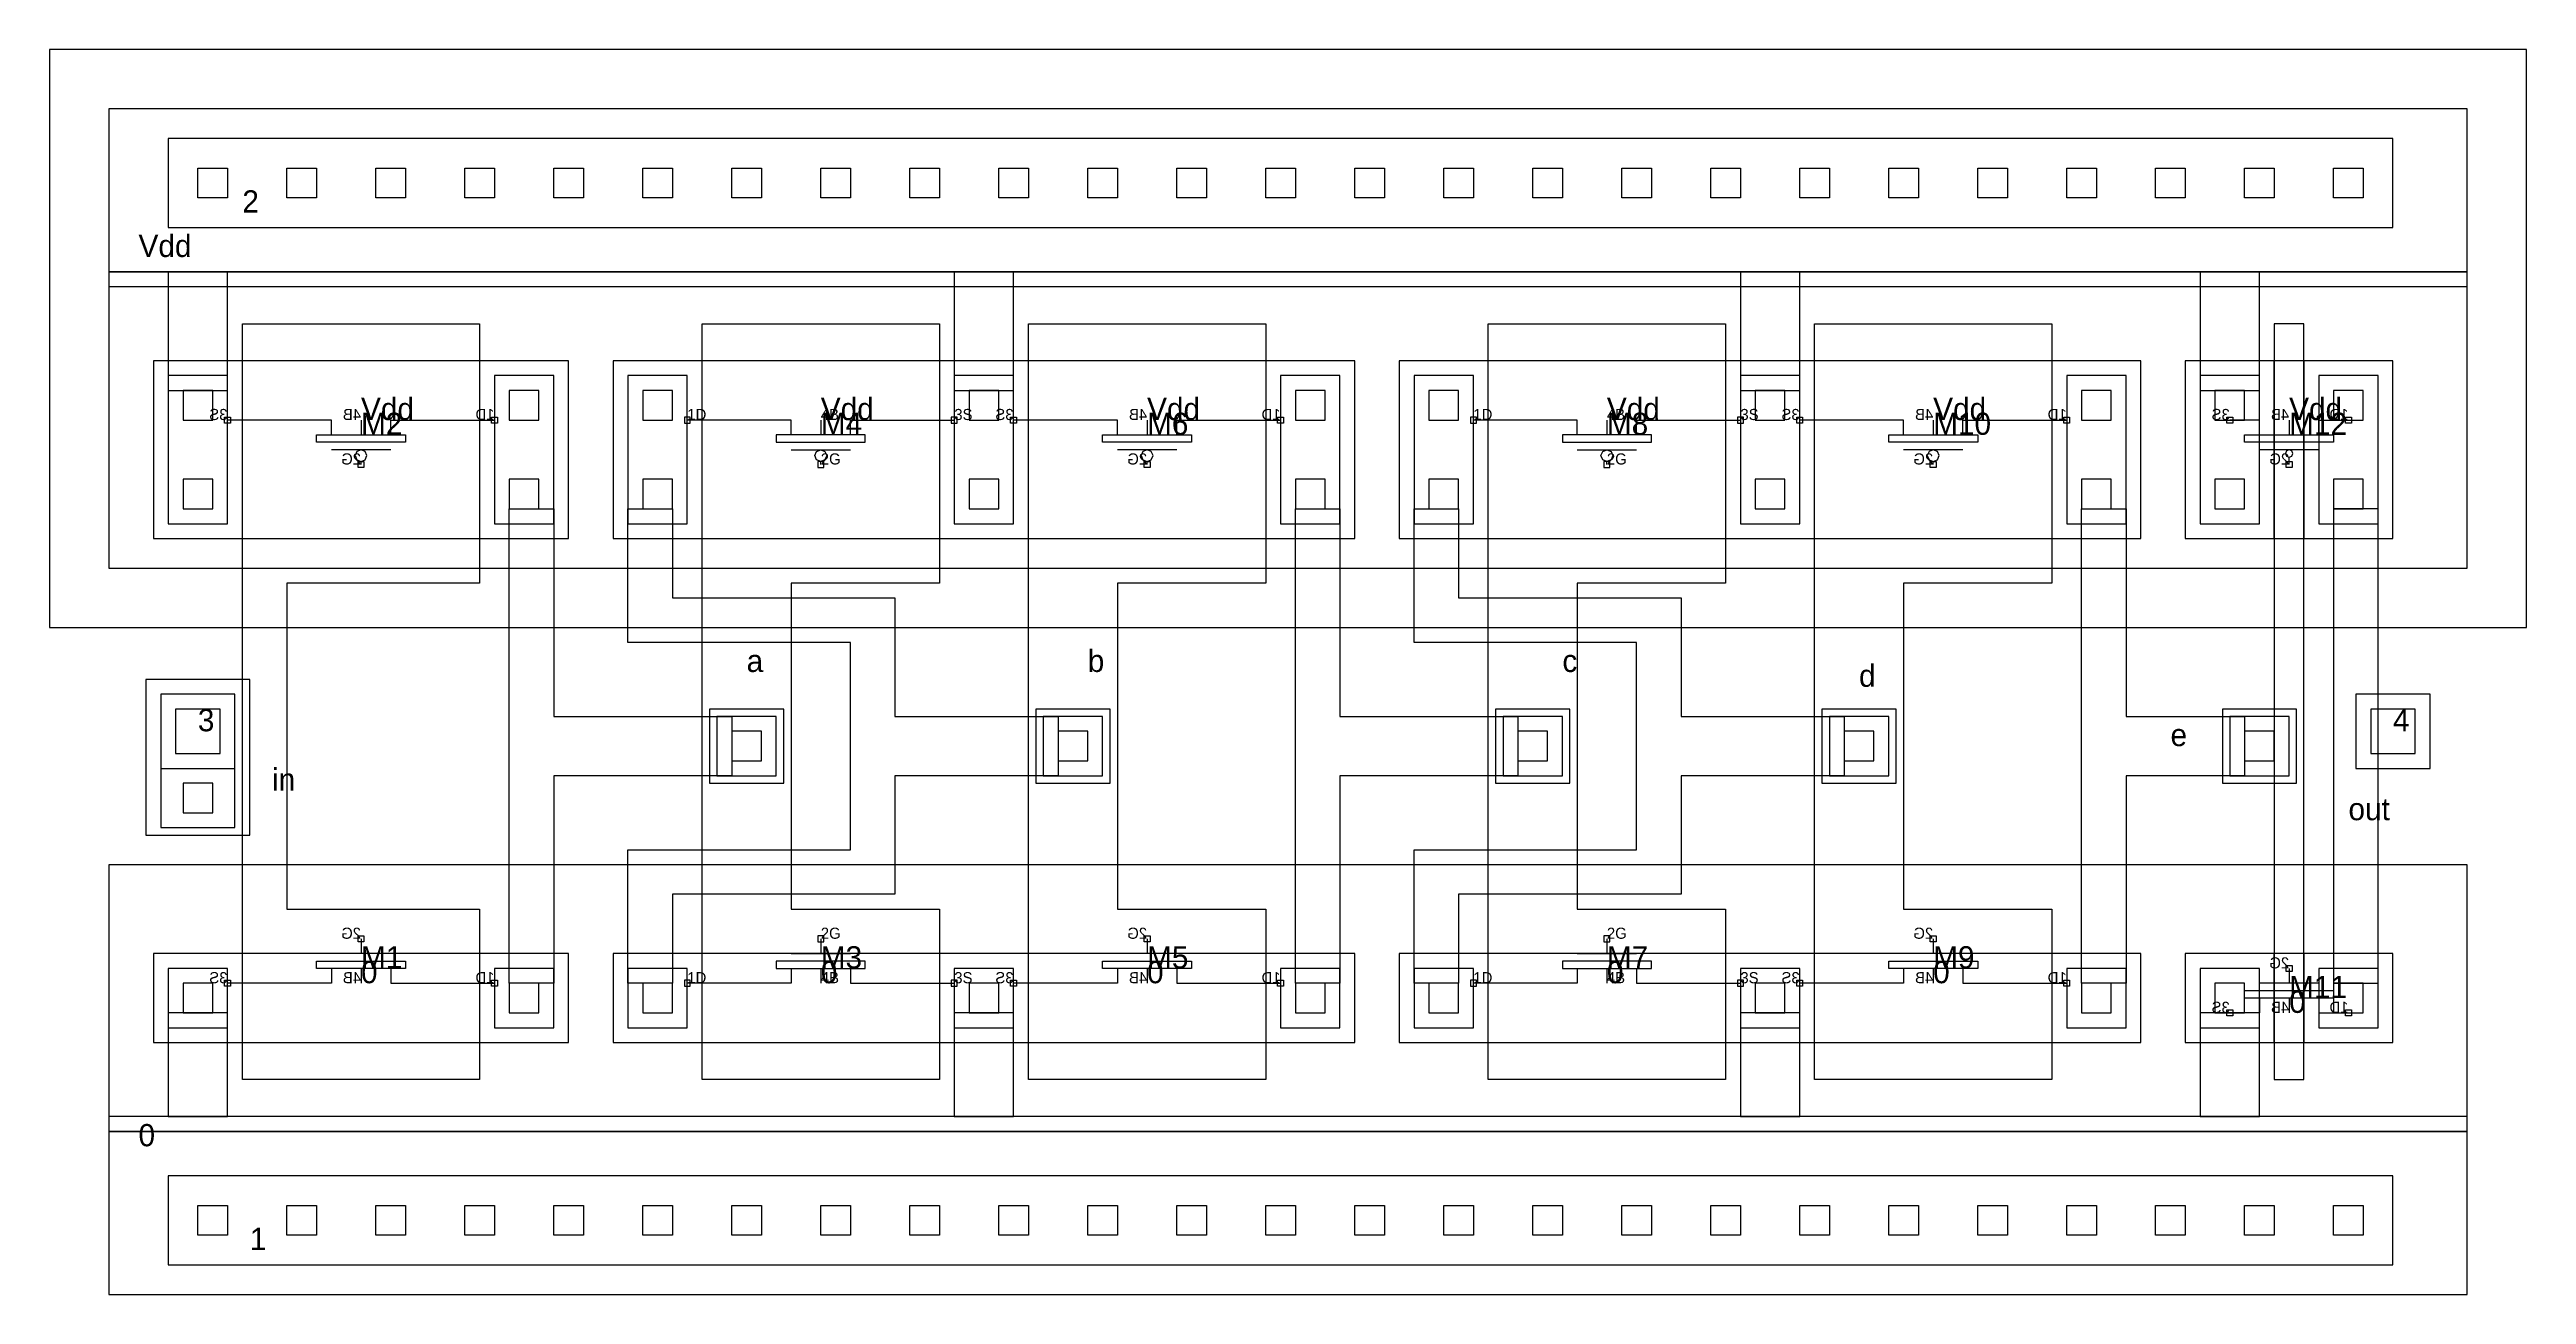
# Model space of a CAD drawing. Extents: x -4 to 794, y 0 to 644.
# Drawn here: x 616 to 783, y 0 to 84 of the extents above; entities that cross this region are included whole.
import ezdxf

# ---------------------------------------------------------------- set-up
doc = ezdxf.new("R2010")
doc.units = 0
for name, color, linetype in [('LAYER1', 7, 'CONTINUOUS'), ('LAYER10', 7, 'CONTINUOUS'), ('LAYER2', 7, 'CONTINUOUS'), ('LAYER25', 7, 'CONTINUOUS'), ('LAYER4', 7, 'CONTINUOUS'), ('LAYER42', 7, 'CONTINUOUS'), ('LAYER43', 7, 'CONTINUOUS'), ('LAYER44', 7, 'CONTINUOUS'), ('LAYER45', 7, 'CONTINUOUS'), ('LAYER46', 7, 'CONTINUOUS'), ('LAYER49', 7, 'CONTINUOUS'), ('LAYER5', 7, 'CONTINUOUS'), ('LAYER50', 7, 'CONTINUOUS'), ('LAYER51', 7, 'CONTINUOUS'), ('LAYER6', 7, 'CONTINUOUS'), ('LAYER8', 7, 'CONTINUOUS'), ('LAYER9', 7, 'CONTINUOUS')]:
    doc.layers.add(name, color=color, linetype=linetype)

# ---------------------------------------------------------------- blocks, each defined once
blk = doc.blocks.new('CCM1_1')
at = {"layer": 'LAYER25'}
blk.add_lwpolyline([(-1, -1), (1, -1), (1, 1), (-1, 1), (-1, -1)], dxfattribs=at)
at = {"layer": 'LAYER49'}
blk.add_lwpolyline([(-2, -2), (2, -2), (2, 2), (-2, 2), (-2, -2)], dxfattribs=at)
blk = doc.blocks.new('CCM1_2')
at = {"layer": 'LAYER25'}
for points in [[(-1, 5), (1, 5), (1, 7), (-1, 7), (-1, 5)], [(-1, -1), (1, -1), (1, 1), (-1, 1), (-1, -1)]]:
    blk.add_lwpolyline(points, dxfattribs=at)
at = {"layer": 'LAYER49'}
blk.add_lwpolyline([(-2, -2), (2, -2), (2, 8), (-2, 8), (-2, -2)], dxfattribs=at)
blk = doc.blocks.new('CCONT')
at = {"layer": 'LAYER25'}
blk.add_lwpolyline([(-1, -1), (1, -1), (1, 1), (-1, 1), (-1, -1)], dxfattribs=at)
blk = doc.blocks.new('CONT')
at = {"layer": 'LAYER25'}
blk.add_lwpolyline([(-1, -1), (1, -1), (1, 1), (-1, 1), (-1, -1)], dxfattribs=at)
blk = doc.blocks.new('M1V1M2')
at = {"layer": 'LAYER49'}
blk.add_lwpolyline([(-2.5, -2.5), (2.5, -2.5), (2.5, 2.5), (-2.5, 2.5), (-2.5, -2.5)], dxfattribs=at)
at = {"layer": 'LAYER50'}
blk.add_lwpolyline([(-1.5, -1.5), (1.5, -1.5), (1.5, 1.5), (-1.5, 1.5), (-1.5, -1.5)], dxfattribs=at)
at = {"layer": 'LAYER51'}
blk.add_lwpolyline([(-2.5, -2.5), (2.5, -2.5), (2.5, 2.5), (-2.5, 2.5), (-2.5, -2.5)], dxfattribs=at)
blk = doc.blocks.new('NMOS16X6_TOK')
at = {"layer": 'LAYER1'}
for points in [[(0, 2), (0, 1)], [(-2, 0), (-2, -1), (-9, -1)], [(-3, 0), (3, 0), (3, 0.5), (-3, 0.5), (-3, 0)], [(-2, 1), (2, 1)], [(0, 0), (0, -1)], [(2, 0), (2, -1), (9, -1)]]:
    blk.add_lwpolyline(points, dxfattribs=at)
at = {"layer": 'LAYER8'}
blk.add_lwpolyline([(-0.2, 1.8), (0.2, 1.8), (0.2, 2.2), (-0.2, 2.2), (-0.2, 1.8)], dxfattribs=at)
at = {"layer": 'LAYER9'}
for points in [[(-9.2, -1.2), (-8.8, -1.2), (-8.8, -0.8), (-9.2, -0.8), (-9.2, -1.2)], [(8.8, -1.2), (9.2, -1.2), (9.2, -0.8), (8.8, -0.8), (8.8, -1.2)]]:
    blk.add_lwpolyline(points, dxfattribs=at)
at = {"layer": 'LAYER5'}
for s, p in [('2G', (0, 2)), ('1D', (-9, -1)), ('4B', (0, -1)), ('3S', (9, -1))]:
    blk.add_text(s, height=0.75, dxfattribs=at).set_placement(p)
blk = doc.blocks.new('NMOS2X6_TOK')
at = {"layer": 'LAYER1'}
for points in [[(0, 2), (0, 1)], [(-2, 0), (-2, -1), (-4, -1)], [(-3, 0), (3, 0), (3, 0.5), (-3, 0.5), (-3, 0)], [(-2, 1), (2, 1)], [(0, 0), (0, -1)], [(2, 0), (2, -1), (4, -1)]]:
    blk.add_lwpolyline(points, dxfattribs=at)
at = {"layer": 'LAYER8'}
blk.add_lwpolyline([(-0.2, 1.8), (0.2, 1.8), (0.2, 2.2), (-0.2, 2.2), (-0.2, 1.8)], dxfattribs=at)
at = {"layer": 'LAYER9'}
for points in [[(-4.2, -1.2), (-3.8, -1.2), (-3.8, -0.8), (-4.2, -0.8), (-4.2, -1.2)], [(3.8, -1.2), (4.2, -1.2), (4.2, -0.8), (3.8, -0.8), (3.8, -1.2)]]:
    blk.add_lwpolyline(points, dxfattribs=at)
at = {"layer": 'LAYER5'}
for s, p in [('2G', (0, 2)), ('1D', (-4, -1)), ('4B', (0, -1)), ('3S', (4, -1))]:
    blk.add_text(s, height=0.75, dxfattribs=at).set_placement(p)
blk = doc.blocks.new('P1CCM1')
at = {"layer": 'LAYER25'}
blk.add_lwpolyline([(-1, -1), (1, -1), (1, 1), (-1, 1), (-1, -1)], dxfattribs=at)
at = {"layer": 'LAYER46'}
blk.add_lwpolyline([(-2.5, -2.5), (2.5, -2.5), (2.5, 2.5), (-2.5, 2.5), (-2.5, -2.5)], dxfattribs=at)
at = {"layer": 'LAYER49'}
blk.add_lwpolyline([(-2, -2), (2, -2), (2, 2), (-2, 2), (-2, -2)], dxfattribs=at)
blk = doc.blocks.new('P1CCM1V1M2')
at = {"layer": 'LAYER25'}
blk.add_lwpolyline([(-1, -5.5), (1, -5.5), (1, -3.5), (-1, -3.5), (-1, -5.5)], dxfattribs=at)
at = {"layer": 'LAYER46'}
blk.add_lwpolyline([(-3.5, -7), (3.5, -7), (3.5, 3.5), (-3.5, 3.5), (-3.5, -7)], dxfattribs=at)
at = {"layer": 'LAYER49'}
blk.add_lwpolyline([(-2.5, -6.5), (2.5, -6.5), (2.5, 2.5), (-2.5, 2.5), (-2.5, -6.5)], dxfattribs=at)
at = {"layer": 'LAYER50'}
blk.add_lwpolyline([(-1.5, -1.5), (1.5, -1.5), (1.5, 1.5), (-1.5, 1.5), (-1.5, -1.5)], dxfattribs=at)
at = {"layer": 'LAYER51'}
blk.add_lwpolyline([(-2.5, -2.5), (2.5, -2.5), (2.5, 2.5), (-2.5, 2.5), (-2.5, -2.5)], dxfattribs=at)
blk = doc.blocks.new('PMOS16X12_TOK')
at = {"layer": 'LAYER1'}
for points in [[(-2, 0), (-2, 1), (-9, 1)], [(-3, -0.5), (3, -0.5), (3, 0), (-3, 0), (-3, -0.5)], [(0, 1), (0, 0)], [(2, 0), (2, 1), (9, 1)], [(-2, -1), (2, -1)], [(0, -1), (0.28, -1.12), (0.4, -1.4), (0.28, -1.68), (0, -1.8), (-0.28, -1.68), (-0.4, -1.4), (-0.28, -1.12), (0, -1)], [(0, -2), (0, -1.8)]]:
    blk.add_lwpolyline(points, dxfattribs=at)
at = {"layer": 'LAYER10'}
for points in [[(-9.2, 0.8), (-8.8, 0.8), (-8.8, 1.2), (-9.2, 1.2), (-9.2, 0.8)], [(8.8, 0.8), (9.2, 0.8), (9.2, 1.2), (8.8, 1.2), (8.8, 0.8)]]:
    blk.add_lwpolyline(points, dxfattribs=at)
at = {"layer": 'LAYER8'}
blk.add_lwpolyline([(-0.2, -2.2), (0.2, -2.2), (0.2, -1.8), (-0.2, -1.8), (-0.2, -2.2)], dxfattribs=at)
at = {"layer": 'LAYER5'}
for s, p in [('1D', (-9, 1)), ('4B', (0, 1)), ('3S', (9, 1)), ('2G', (0, -2))]:
    blk.add_text(s, height=0.75, dxfattribs=at).set_placement(p)
blk = doc.blocks.new('PMOS2X12_TOK')
at = {"layer": 'LAYER1'}
for points in [[(-2, 0), (-2, 1), (-4, 1)], [(-3, -0.5), (3, -0.5), (3, 0), (-3, 0), (-3, -0.5)], [(0, 1), (0, 0)], [(2, 0), (2, 1), (4, 1)], [(-2, -1), (2, -1)], [(0, -1.5), (-0.18, -1.43), (-0.25, -1.25), (-0.18, -1.07), (0, -1), (0.18, -1.07), (0.25, -1.25), (0.18, -1.43), (0, -1.5)], [(0, -2), (0, -1.5)]]:
    blk.add_lwpolyline(points, dxfattribs=at)
at = {"layer": 'LAYER10'}
for points in [[(-4.2, 0.8), (-3.8, 0.8), (-3.8, 1.2), (-4.2, 1.2), (-4.2, 0.8)], [(3.8, 0.8), (4.2, 0.8), (4.2, 1.2), (3.8, 1.2), (3.8, 0.8)]]:
    blk.add_lwpolyline(points, dxfattribs=at)
at = {"layer": 'LAYER8'}
blk.add_lwpolyline([(-0.2, -2.2), (0.2, -2.2), (0.2, -1.8), (-0.2, -1.8), (-0.2, -2.2)], dxfattribs=at)
at = {"layer": 'LAYER5'}
for s, p in [('1D', (-4, 1)), ('4B', (0, 1)), ('3S', (4, 1)), ('2G', (0, -2))]:
    blk.add_text(s, height=0.75, dxfattribs=at).set_placement(p)
blk = doc.blocks.new('DELAY2')
at = {"layer": 'LAYER10'}
for points in [[(3, 51), (9, 51), (9, 63), (3, 63), (3, 51)], [(25, 51), (31, 51), (31, 63), (25, 63), (25, 51)], [(34, 51), (40, 51), (40, 63), (34, 63), (34, 51)], [(56, 51), (62, 51), (62, 63), (56, 63), (56, 51)], [(78, 51), (84, 51), (84, 63), (78, 63), (78, 51)], [(87, 51), (93, 51), (93, 63), (87, 63), (87, 51)], [(109, 51), (115, 51), (115, 63), (109, 63), (109, 51)], [(131, 51), (137, 51), (137, 63), (131, 63), (131, 51)], [(140, 51), (146, 51), (146, 63), (140, 63), (140, 51)], [(148, 51), (154, 51), (154, 63), (148, 63), (148, 51)]]:
    blk.add_lwpolyline(points, dxfattribs=at)
at = {"layer": 'LAYER42'}
blk.add_lwpolyline([(-4, 45), (163, 45), (163, 84), (-4, 84), (-4, 45)], dxfattribs=at)
at = {"layer": 'LAYER43'}
for points in [[(4, 72), (154, 72), (154, 78), (4, 78), (4, 72)], [(3, 51), (31, 51), (31, 63), (3, 63), (3, 51)], [(34, 51), (84, 51), (84, 63), (34, 63), (34, 51)], [(87, 51), (137, 51), (137, 63), (87, 63), (87, 51)], [(140, 51), (154, 51), (154, 63), (140, 63), (140, 51)], [(3, 17), (31, 17), (31, 23), (3, 23), (3, 17)], [(34, 17), (84, 17), (84, 23), (34, 23), (34, 17)], [(87, 17), (137, 17), (137, 23), (87, 23), (87, 17)], [(140, 17), (154, 17), (154, 23), (140, 23), (140, 17)], [(4, 2), (154, 2), (154, 8), (4, 8), (4, 2)]]:
    blk.add_lwpolyline(points, dxfattribs=at)
at = {"layer": 'LAYER44'}
for points in [[(0, 49), (159, 49), (159, 69), (0, 69), (0, 49)], [(0, 0), (159, 0), (159, 11), (0, 11), (0, 0)]]:
    blk.add_lwpolyline(points, dxfattribs=at)
at = {"layer": 'LAYER45'}
for points in [[(0, 69), (159, 69), (159, 80), (0, 80), (0, 69)], [(0, 11), (159, 11), (159, 29), (0, 29), (0, 11)]]:
    blk.add_lwpolyline(points, dxfattribs=at)
at = {"layer": 'LAYER46'}
for points in [[(9, 65.5), (25, 65.5), (25, 48), (12, 48), (12, 26), (25, 26), (25, 14.5), (9, 14.5), (9, 65.5)], [(40, 65.5), (56, 65.5), (56, 48), (46, 48), (46, 26), (56, 26), (56, 14.5), (40, 14.5), (40, 65.5)], [(62, 65.5), (78, 65.5), (78, 48), (68, 48), (68, 26), (78, 26), (78, 14.5), (62, 14.5), (62, 65.5)], [(93, 65.5), (109, 65.5), (109, 48), (99, 48), (99, 26), (109, 26), (109, 14.5), (93, 14.5), (93, 65.5)], [(115, 65.5), (131, 65.5), (131, 48), (121, 48), (121, 26), (131, 26), (131, 14.5), (115, 14.5), (115, 65.5)], [(146, 14.5), (148, 14.5), (148, 65.5), (146, 65.5), (146, 14.5)]]:
    blk.add_lwpolyline(points, dxfattribs=at)
at = {"layer": 'LAYER49'}
for points in [[(0, 68), (159, 68), (159, 80), (0, 80), (0, 68)], [(4, 61), (8, 61), (8, 69), (4, 69), (4, 61)], [(57, 61), (61, 61), (61, 69), (57, 69), (57, 61)], [(110, 61), (114, 61), (114, 69), (110, 69), (110, 61)], [(141, 61), (145, 61), (145, 69), (141, 69), (141, 61)], [(27, 53), (30, 53), (30, 39), (42, 39), (42, 35), (30, 35), (30, 21), (27, 21), (27, 53)], [(35, 53), (38, 53), (38, 47), (53, 47), (53, 39), (64, 39), (64, 35), (53, 35), (53, 27), (38, 27), (38, 21), (35, 21), (35, 30), (50, 30), (50, 44), (35, 44), (35, 53)], [(80, 53), (83, 53), (83, 39), (95, 39), (95, 35), (83, 35), (83, 21), (80, 21), (80, 53)], [(88, 53), (91, 53), (91, 47), (106, 47), (106, 39), (117, 39), (117, 35), (106, 35), (106, 27), (91, 27), (91, 21), (88, 21), (88, 30), (103, 30), (103, 44), (88, 44), (88, 53)], [(133, 53), (136, 53), (136, 39), (144, 39), (144, 35), (136, 35), (136, 21), (133, 21), (133, 53)], [(150, 21), (153, 21), (153, 53), (150, 53), (150, 21)], [(4, 12), (8, 12), (8, 19), (4, 19), (4, 12)], [(57, 12), (61, 12), (61, 19), (57, 19), (57, 12)], [(110, 12), (114, 12), (114, 19), (110, 19), (110, 12)], [(141, 12), (145, 12), (145, 19), (141, 19), (141, 12)], [(0, 0), (159, 0), (159, 12), (0, 12), (0, 0)]]:
    blk.add_lwpolyline(points, dxfattribs=at)
at = {"layer": 'LAYER9'}
for points in [[(3, 17), (9, 17), (9, 23), (3, 23), (3, 17)], [(25, 17), (31, 17), (31, 23), (25, 23), (25, 17)], [(34, 17), (40, 17), (40, 23), (34, 23), (34, 17)], [(56, 17), (62, 17), (62, 23), (56, 23), (56, 17)], [(78, 17), (84, 17), (84, 23), (78, 23), (78, 17)], [(87, 17), (93, 17), (93, 23), (87, 23), (87, 17)], [(109, 17), (115, 17), (115, 23), (109, 23), (109, 17)], [(131, 17), (137, 17), (137, 23), (131, 23), (131, 17)], [(140, 17), (146, 17), (146, 23), (140, 23), (140, 17)], [(148, 17), (154, 17), (154, 23), (148, 23), (148, 17)]]:
    blk.add_lwpolyline(points, dxfattribs=at)
at = {"xscale": -1}
for name, p in [('CCONT', (7, 75)), ('CONT', (13, 75)), ('CONT', (19, 75)), ('CONT', (25, 75)), ('CONT', (31, 75)), ('CONT', (37, 75)), ('CONT', (43, 75)), ('CONT', (49, 75)), ('CONT', (55, 75)), ('CONT', (61, 75)), ('CONT', (67, 75)), ('CONT', (73, 75)), ('CONT', (79, 75)), ('CONT', (85, 75)), ('CONT', (91, 75)), ('CONT', (97, 75)), ('CONT', (103, 75)), ('CONT', (109, 75)), ('CONT', (115, 75)), ('CONT', (121, 75)), ('CONT', (127, 75)), ('CONT', (133, 75)), ('CONT', (139, 75)), ('CONT', (145, 75)), ('CONT', (151, 75)), ('PMOS16X12_TOK', (17, 58)), ('PMOS16X12_TOK', (70, 58)), ('PMOS16X12_TOK', (123, 58)), ('PMOS2X12_TOK', (147, 58)), ('NMOS16X6_TOK', (17, 22)), ('NMOS16X6_TOK', (70, 22)), ('NMOS16X6_TOK', (123, 22)), ('NMOS2X6_TOK', (147, 20)), ('CCONT', (7, 5)), ('CONT', (13, 5)), ('CONT', (19, 5)), ('CONT', (25, 5)), ('CONT', (31, 5)), ('CONT', (37, 5)), ('CONT', (43, 5)), ('CONT', (49, 5)), ('CONT', (55, 5)), ('CONT', (61, 5)), ('CONT', (67, 5)), ('CONT', (73, 5)), ('CONT', (79, 5)), ('CONT', (85, 5)), ('CONT', (91, 5)), ('CONT', (97, 5)), ('CONT', (103, 5)), ('CONT', (109, 5)), ('CONT', (115, 5)), ('CONT', (121, 5)), ('CONT', (127, 5)), ('CONT', (133, 5)), ('CONT', (139, 5)), ('CONT', (145, 5)), ('CONT', (151, 5))]:
    blk.add_blockref(name, p, dxfattribs=at)
for name, p in [('CCM1_2', (6, 54)), ('CCM1_2', (28, 54)), ('CCM1_2', (37, 54)), ('CCM1_2', (59, 54)), ('CCM1_2', (81, 54)), ('CCM1_2', (90, 54)), ('CCM1_2', (112, 54)), ('CCM1_2', (134, 54)), ('CCM1_2', (143, 54)), ('CCM1_2', (151, 54)), ('PMOS16X12_TOK', (48, 58)), ('PMOS16X12_TOK', (101, 58)), ('P1CCM1V1M2', (6, 38)), ('M1V1M2', (154, 38)), ('P1CCM1', (43, 37)), ('P1CCM1', (65, 37)), ('P1CCM1', (96, 37)), ('P1CCM1', (118, 37)), ('P1CCM1', (145, 37)), ('NMOS16X6_TOK', (48, 22)), ('NMOS16X6_TOK', (101, 22)), ('CCM1_1', (6, 20)), ('CCM1_1', (28, 20)), ('CCM1_1', (37, 20)), ('CCM1_1', (59, 20)), ('CCM1_1', (81, 20)), ('CCM1_1', (90, 20)), ('CCM1_1', (112, 20)), ('CCM1_1', (134, 20)), ('CCM1_1', (143, 20)), ('CCM1_1', (151, 20))]:
    blk.add_blockref(name, p)
at = {"layer": 'LAYER2'}
for s, p in [('b', (66, 42)), ('a', (43, 42)), ('c', (98, 42)), ('d', (118, 41)), ('e', (139, 37))]:
    blk.add_text(s, height=1.5, dxfattribs=at).set_placement(p)
at = {"layer": 'LAYER4'}
for s, p in [('Vdd', (2, 70)), ('Vdd', (17, 59)), ('Vdd', (48, 59)), ('Vdd', (70, 59)), ('Vdd', (101, 59)), ('Vdd', (123, 59)), ('Vdd', (147, 59)), ('in', (11, 34)), ('out', (151, 32)), ('0', (17, 21)), ('0', (48, 21)), ('0', (70, 21)), ('0', (101, 21)), ('0', (123, 21)), ('0', (147, 19)), ('0', (2, 10))]:
    blk.add_text(s, height=1.5, dxfattribs=at).set_placement(p)
at = {"layer": 'LAYER5'}
for s, p in [('2', (9, 73)), ('3', (6, 38)), ('4', (154, 38)), ('1', (9.5, 3))]:
    blk.add_text(s, height=1.5, dxfattribs=at).set_placement(p)
at = {"layer": 'LAYER6'}
for s, p in [('M2', (17, 58)), ('M4', (48, 58)), ('M6', (70, 58)), ('M8', (101, 58)), ('M10', (123, 58)), ('M12', (147, 58)), ('M1', (17, 22)), ('M3', (48, 22)), ('M5', (70, 22)), ('M7', (101, 22)), ('M9', (123, 22)), ('M11', (147, 20))]:
    blk.add_text(s, height=1.5, dxfattribs=at).set_placement(p)

msp = doc.modelspace()

# ---------------------------------------------------------------- block references
msp.add_blockref('DELAY2', (620, 0))

doc.saveas('drawing.dxf')
